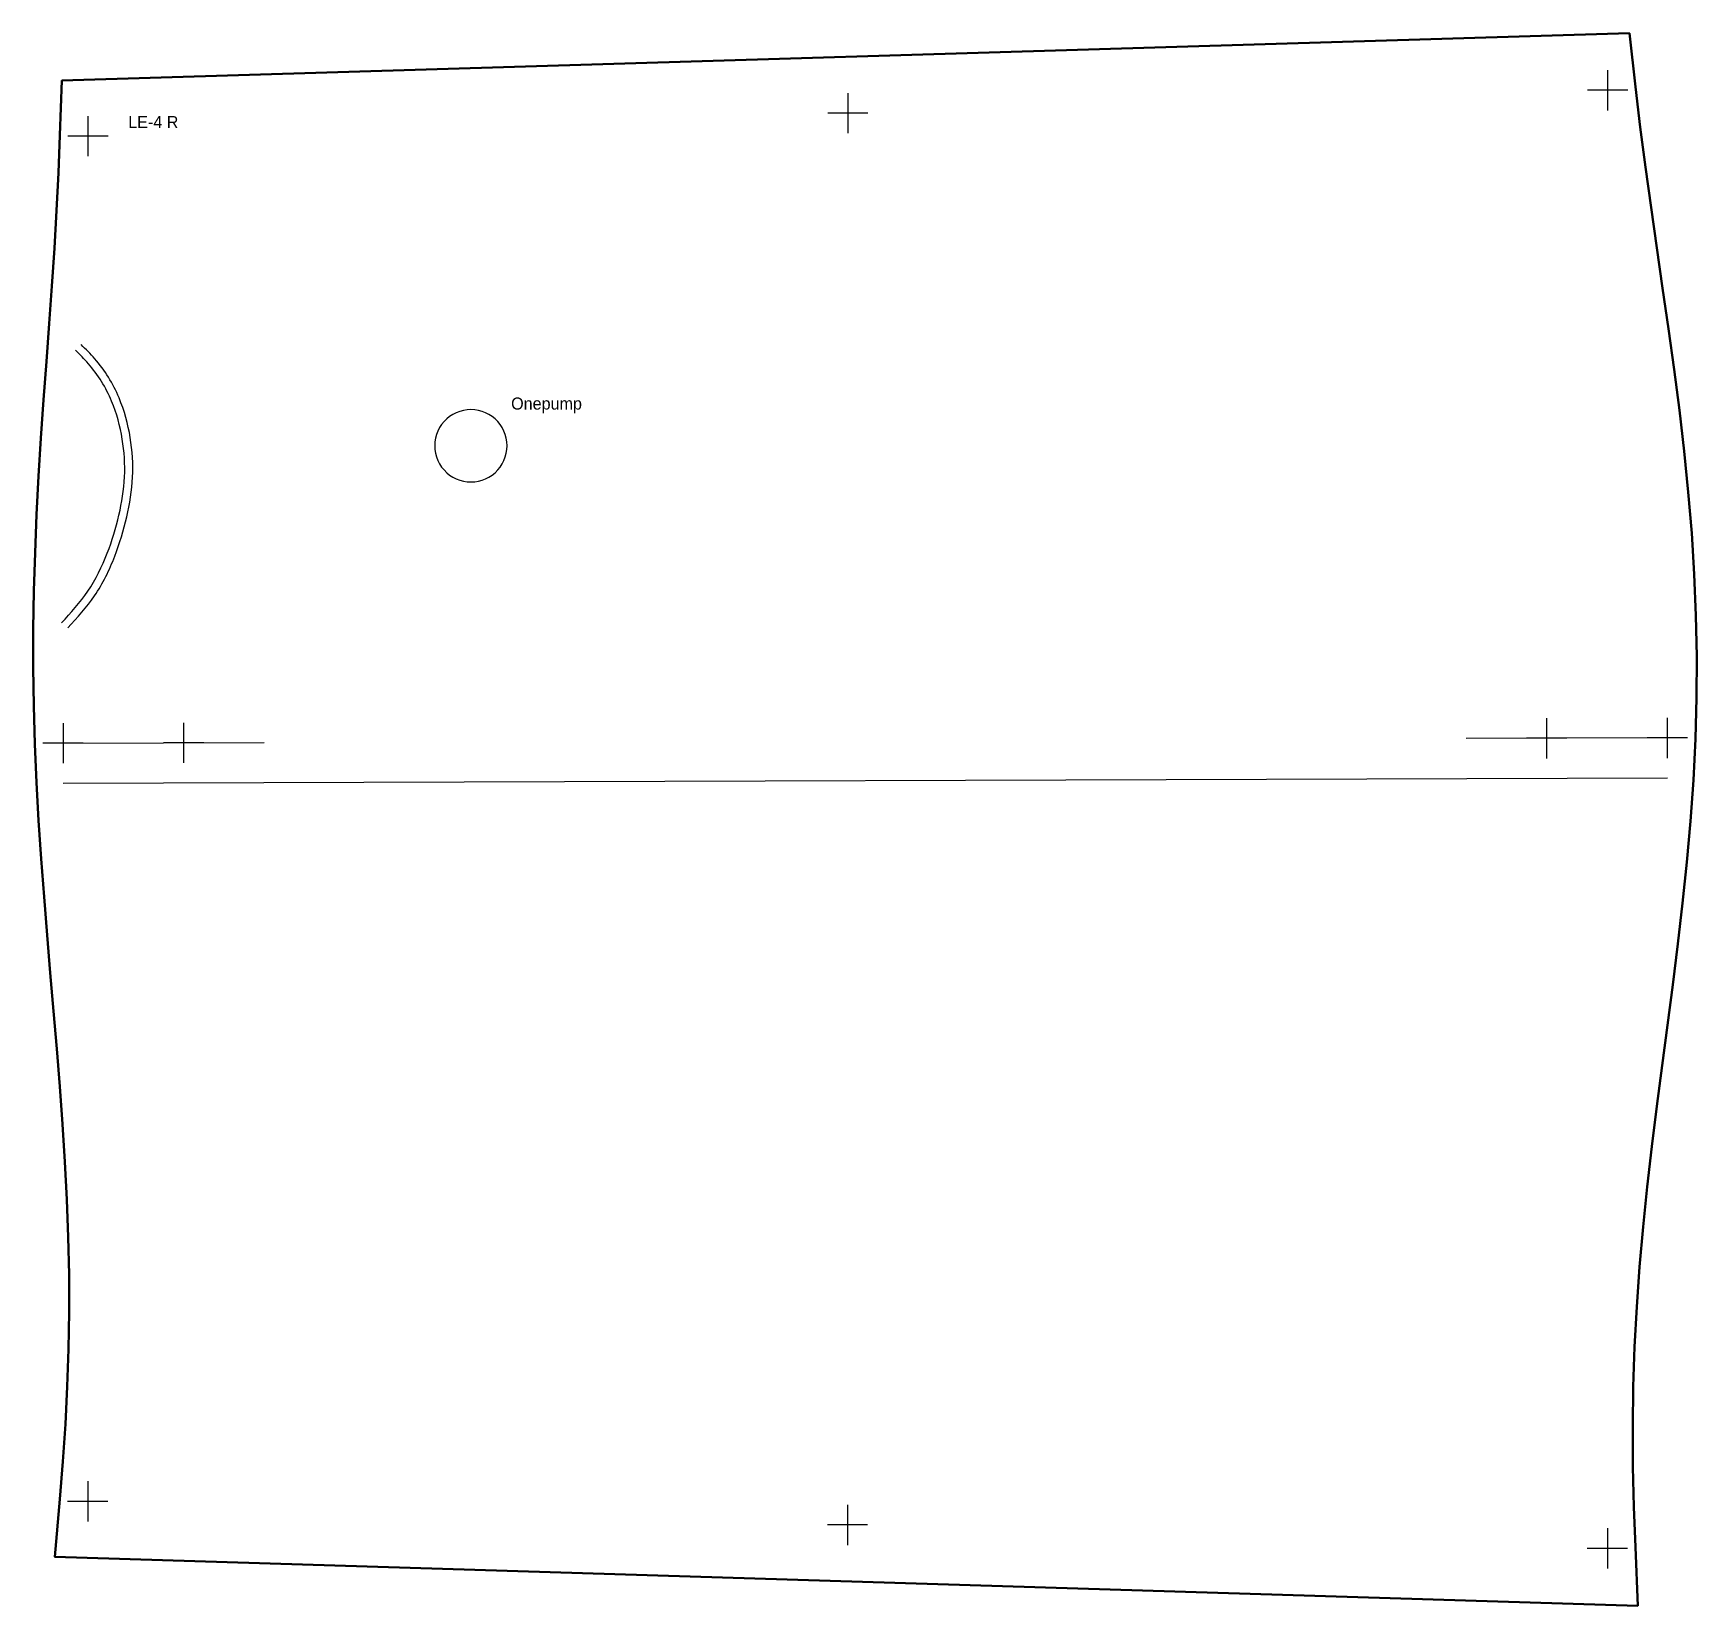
# Model space of a CAD drawing. Header units: millimetres. Extents: x -6563 to 7569, y -5370 to 3454.
# Drawn here: x -2735.5 to -2321.7, y -195.6 to 195.4 of the extents above; entities that cross this region are included whole.
import ezdxf

# ---------------------------------------------------------------- set-up
doc = ezdxf.new("R2010")
doc.units = ezdxf.units.MM
doc.layers.add('CUT', color=6, linetype='Continuous', lineweight=50)
doc.layers.add('PEN', color=5, linetype='Continuous')
doc.layers.add('TEXT', color=3, linetype='Continuous')

msp = doc.modelspace()

# ---------------------------------------------------------------- texts
at = {"layer": 'TEXT'}
for s, p in [('LE-4 R', (-2711.88, 171.78)), ('Onepump', (-2616.63, 101.8))]:
    msp.add_text(s, height=3, dxfattribs=at).set_placement(p)

# ---------------------------------------------------------------- linework, layer by layer
at = {"layer": 'CUT'}
msp.add_lwpolyline([(-2336.93, 182), (-2335.76, 171.98), (-2334.47, 162.03), (-2333.09, 152), (-2331.66, 142.02), (-2330.19, 131.96), (-2328.74, 121.86), (-2327.34, 111.75), (-2326.03, 101.62), (-2324.84, 91.46), (-2323.81, 81.28), (-2322.96, 71.07), (-2322.32, 60.84), (-2321.9, 50.62), (-2321.72, 40.37), (-2321.77, 30.13), (-2322.05, 19.9), (-2322.56, 9.66), (-2323.27, -0.55), (-2324.17, -10.75), (-2325.22, -20.93), (-2326.4, -31.06), (-2327.67, -41.23), (-2328.97, -51.24), (-2330.31, -61.32), (-2331.62, -71.42), (-2332.87, -81.42), (-2334.02, -91.42), (-2335.05, -101.39), (-2335.93, -111.33), (-2336.65, -121.29), (-2337.18, -131.24), (-2337.51, -141.17), (-2337.65, -151.11), (-2337.6, -161.07), (-2337.36, -171.04), (-2336.96, -181.08), (-2336.37, -195.6), (-2730.13, -183.41), (-2728.92, -169.07), (-2728.13, -159.72), (-2727.49, -150.43), (-2727.02, -141.13), (-2726.71, -131.85), (-2726.57, -122.54), (-2726.6, -113.24), (-2726.79, -103.93), (-2727.13, -94.61), (-2727.61, -85.25), (-2728.19, -75.9), (-2728.88, -66.54), (-2729.63, -57.15), (-2730.43, -47.77), (-2731.25, -38.26), (-2732.05, -28.9), (-2732.82, -19.39), (-2733.53, -9.92), (-2734.16, -0.41), (-2734.68, 9.08), (-2735.08, 18.59), (-2735.36, 28.12), (-2735.49, 37.65), (-2735.48, 47.18), (-2735.34, 56.7), (-2735.06, 66.22), (-2734.66, 75.71), (-2734.16, 85.25), (-2733.58, 94.7), (-2732.93, 104.19), (-2732.24, 113.75), (-2731.55, 123.17), (-2730.88, 132.52), (-2730.25, 141.89), (-2729.69, 151.28), (-2729.23, 160.64), (-2728.87, 170.04), (-2728.37, 183.59), (-2338.48, 195.36), (-2336.93, 182)], dxfattribs=at)
at = {"layer": 'PEN'}
for p, q in [((-2343.88, 186.19), (-2343.88, 176.19)), ((-2532.88, 180.48), (-2532.88, 170.48)), ((-2338.88, 181.19), (-2348.88, 181.19)), ((-2721.88, 174.78), (-2721.88, 164.78)), ((-2527.88, 175.48), (-2537.88, 175.48)), ((-2716.88, 169.78), (-2726.88, 169.78)), ((-2359.05, 25.07), (-2359.05, 15.07)), ((-2329.05, 25.16), (-2329.05, 15.16)), ((-2728.09, 23.85), (-2728.09, 13.85)), ((-2698.09, 23.95), (-2698.09, 13.95)), ((-2723.09, 18.85), (-2733.09, 18.85)), ((-2728.09, 18.85), (-2678.09, 19.01)), ((-2693.09, 18.95), (-2703.09, 18.95)), ((-2329.05, 20.16), (-2379.05, 20)), ((-2354.05, 20.07), (-2364.05, 20.07)), ((-2324.05, 20.16), (-2334.05, 20.16)), ((-2329.01, 10.16), (-2728.06, 8.85)), ((-2721.94, -164.66), (-2721.94, -174.66)), ((-2716.94, -169.66), (-2726.94, -169.66)), ((-2532.95, -170.51), (-2532.95, -180.51)), ((-2527.95, -175.51), (-2537.95, -175.51)), ((-2343.95, -176.36), (-2343.95, -186.36)), ((-2338.95, -181.36), (-2348.95, -181.36))]:
    msp.add_line(p, q, dxfattribs=at)
msp.add_lwpolyline([(-2626.63, 101.8), (-2627.58, 101.75), (-2628.51, 101.6), (-2629.42, 101.36), (-2630.3, 101.02), (-2631.13, 100.59), (-2631.92, 100.08), (-2632.66, 99.49), (-2633.32, 98.82), (-2633.92, 98.09), (-2634.43, 97.3), (-2634.86, 96.46), (-2635.19, 95.58), (-2635.44, 94.67), (-2635.59, 93.74), (-2635.64, 92.8), (-2635.59, 91.86), (-2635.44, 90.93), (-2635.19, 90.02), (-2634.86, 89.14), (-2634.43, 88.3), (-2633.92, 87.51), (-2633.32, 86.78), (-2632.66, 86.11), (-2631.92, 85.52), (-2631.13, 85), (-2630.3, 84.58), (-2629.42, 84.24), (-2628.51, 84), (-2627.58, 83.85), (-2626.63, 83.8), (-2625.69, 83.85), (-2624.76, 84), (-2623.85, 84.24), (-2622.97, 84.58), (-2622.14, 85), (-2621.34, 85.52), (-2620.61, 86.11), (-2619.95, 86.78), (-2619.35, 87.51), (-2618.84, 88.3), (-2618.41, 89.14), (-2618.08, 90.02), (-2617.83, 90.93), (-2617.68, 91.86), (-2617.63, 92.8), (-2617.68, 93.74), (-2617.83, 94.67), (-2618.08, 95.58), (-2618.41, 96.46), (-2618.84, 97.3), (-2619.35, 98.09), (-2619.95, 98.82), (-2620.61, 99.49), (-2621.34, 100.08), (-2622.14, 100.59), (-2622.97, 101.02), (-2623.85, 101.36), (-2624.76, 101.6), (-2625.69, 101.75)], close=True, dxfattribs=at)
for points in [[(-2728.46, 48.78), (-2721.91, 56.61), (-2717.09, 66.1), (-2714.17, 75.58), (-2712.79, 85.04), (-2713.36, 94.48), (-2715.99, 103.88), (-2721.78, 113.21), (-2725.02, 116.55)], [(-2726.92, 47.5), (-2720.23, 55.5), (-2715.22, 65.34), (-2712.22, 75.14), (-2710.78, 84.96), (-2711.37, 94.82), (-2714.15, 104.7), (-2720.19, 114.45), (-2723.58, 117.94)]]:
    msp.add_spline(points, degree=3, dxfattribs=at)

msp.set_redraw_order([(e.dxf.handle, doc.entitydb.next_handle()) for e in msp.query("TEXT MTEXT ATTDEF DIMENSION ARC_DIMENSION")])  # texts and dimensions are drawn at this point

doc.saveas('drawing.dxf')
